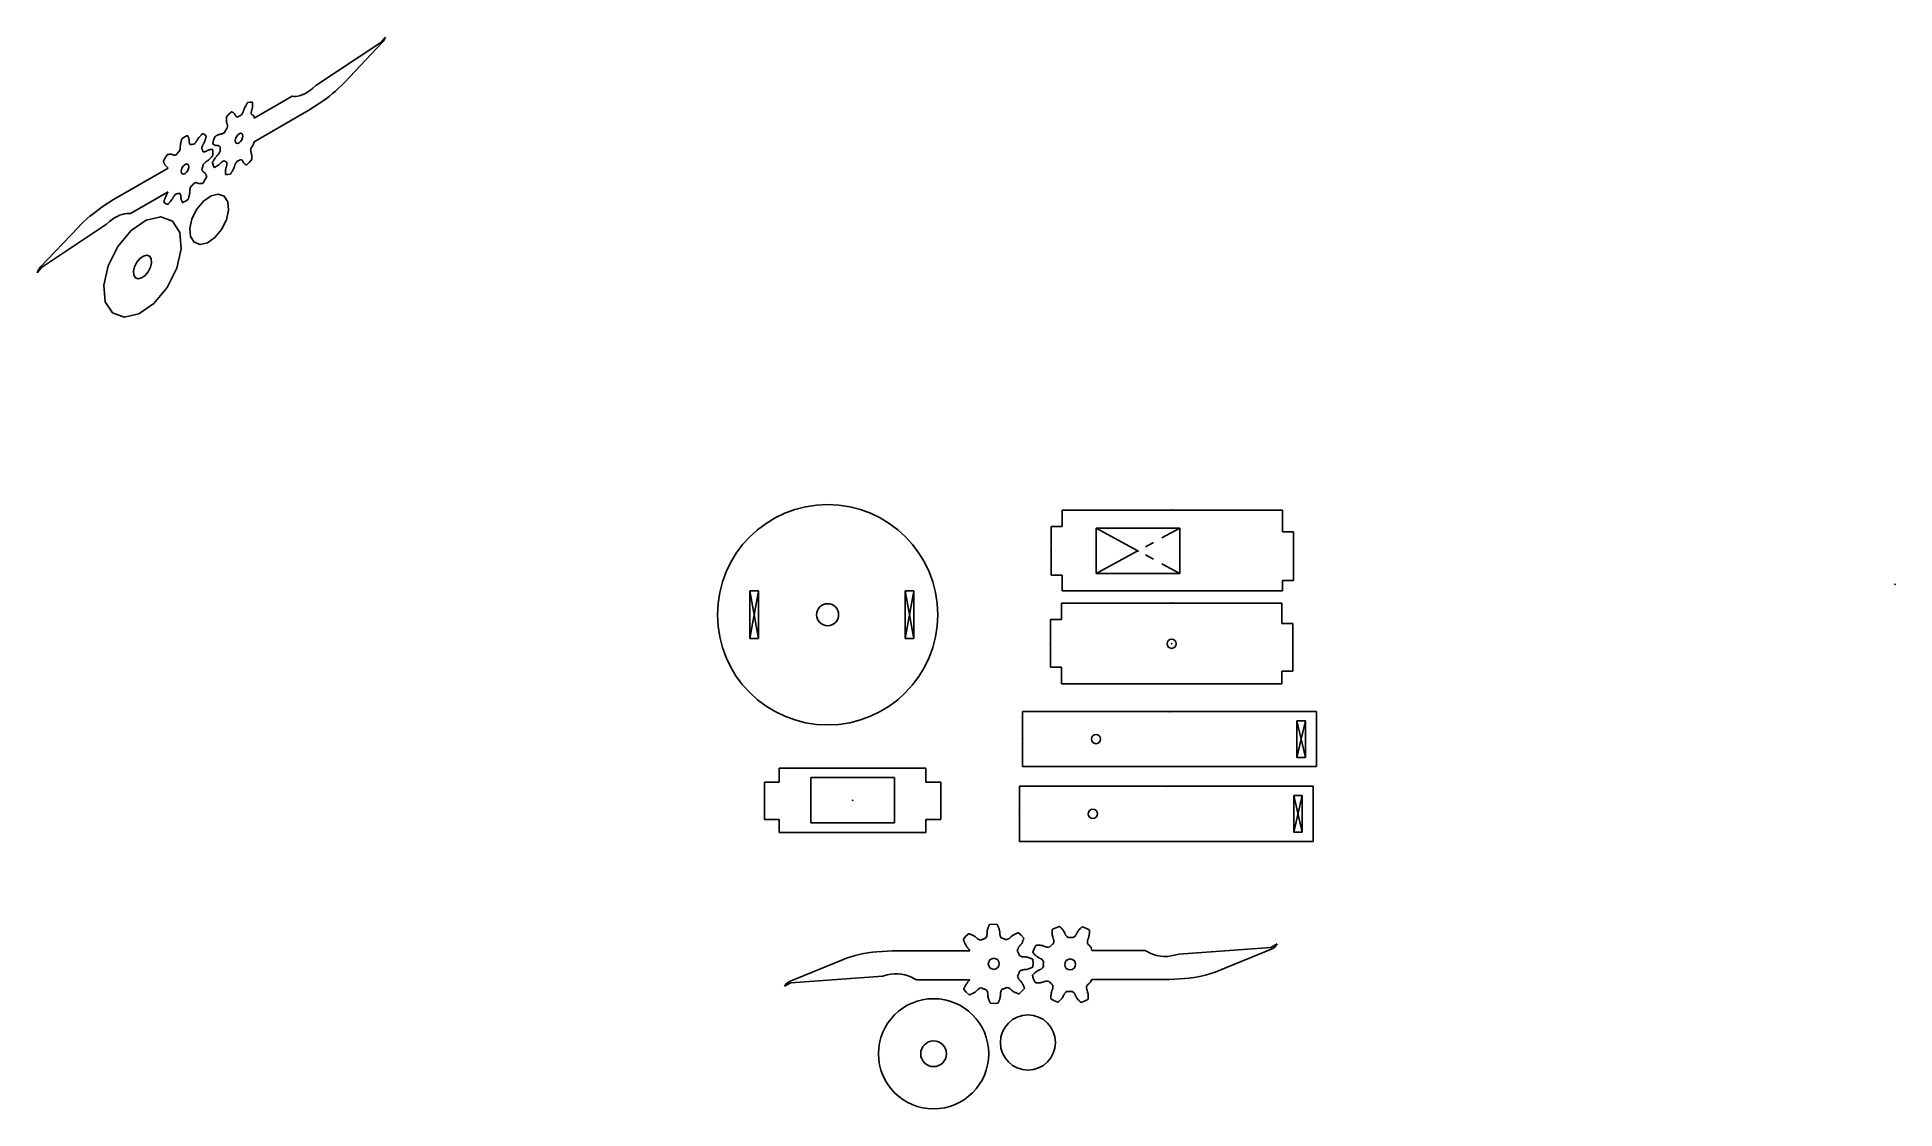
# Model space of a CAD drawing. Header units: centimetres. Extents: x 84 to 134.6, y 42.7 to 71.9.
import ezdxf

# ---------------------------------------------------------------- set-up
doc = ezdxf.new("R2010")
doc.units = ezdxf.units.CM
doc.header["$PDSIZE"] = -1
doc.linetypes.add('CENTERX2', pattern=[2.032, 1.27, -0.254, 0.254, -0.254])

msp = doc.modelspace()

# ---------------------------------------------------------------- linework, layer by layer
at = {"color": 7, "linetype": 'Continuous'}
for p, q in [((93.498, 71.884), (93.376, 71.738)), ((93.498, 71.884), (93.465, 71.814)), ((91.606, 70.565), (93.376, 71.738)), ((93.405, 71.725), (92.383, 70.651)), ((91.524, 70.493), (91.606, 70.565)), ((89.239, 69.787), (89.307, 69.854)), ((89.818, 70.112), (89.75, 70.103)), ((89.818, 70.112), (89.883, 70.113)), ((89.93, 69.682), (90.957, 70.275)), ((89.93, 69.033), (91.419, 69.892)), ((90.957, 70.275), (90.995, 70.271)), ((91.419, 69.892), (91.724, 70.093)), ((89.131, 69.307), (89.123, 69.291)), ((89.139, 69.322), (89.131, 69.307)), ((89.148, 69.338), (89.139, 69.322)), ((89.157, 69.353), (89.148, 69.338)), ((89.166, 69.368), (89.157, 69.353)), ((89.175, 69.383), (89.166, 69.368)), ((89.239, 69.787), (89.173, 69.714)), ((89.184, 69.398), (89.175, 69.383)), ((89.194, 69.412), (89.184, 69.398)), ((89.488, 69.713), (89.475, 69.705)), ((89.5, 69.721), (89.488, 69.713)), ((89.512, 69.728), (89.5, 69.721)), ((89.525, 69.736), (89.512, 69.728)), ((89.537, 69.742), (89.525, 69.736)), ((89.55, 69.749), (89.537, 69.742)), ((89.562, 69.755), (89.55, 69.749)), ((89.574, 69.761), (89.562, 69.755)), ((89.861, 69.777), (89.851, 69.782)), ((89.87, 69.773), (89.861, 69.777)), ((89.879, 69.768), (89.87, 69.773)), ((89.887, 69.763), (89.879, 69.768)), ((89.896, 69.757), (89.887, 69.763)), ((89.904, 69.752), (89.896, 69.757)), ((89.912, 69.745), (89.904, 69.752)), ((89.92, 69.739), (89.912, 69.745)), ((89.92, 69.739), (89.93, 69.682)), ((87.962, 69.121), (88.035, 69.169)), ((88.107, 69.208), (88.035, 69.169)), ((88.201, 68.958), (88.189, 68.955)), ((88.213, 68.96), (88.201, 68.958)), ((88.224, 68.962), (88.213, 68.96)), ((88.236, 68.964), (88.224, 68.962)), ((88.247, 68.965), (88.236, 68.964)), ((88.259, 68.966), (88.247, 68.965)), ((88.27, 68.966), (88.259, 68.966)), ((88.281, 68.966), (88.27, 68.966)), ((88.503, 68.838), (88.497, 68.847)), ((88.509, 68.828), (88.503, 68.838)), ((88.514, 68.818), (88.509, 68.828)), ((88.519, 68.808), (88.514, 68.818)), ((88.519, 69.256), (88.573, 69.232)), ((88.524, 68.797), (88.519, 68.808)), ((88.528, 68.786), (88.524, 68.797)), ((88.622, 69.199), (88.573, 69.232)), ((88.821, 69.076), (88.796, 68.983)), ((88.797, 68.828), (88.801, 68.746)), ((88.821, 69.076), (88.854, 69.171)), ((88.999, 68.854), (88.998, 68.839)), ((88.998, 68.839), (88.998, 68.825)), ((88.998, 68.825), (88.998, 68.81)), ((88.998, 68.81), (88.999, 68.796)), ((89, 68.883), (88.999, 68.868)), ((88.999, 68.868), (88.999, 68.854)), ((88.999, 68.796), (89, 68.782)), ((89.001, 68.898), (89, 68.883)), ((89.418, 69.12), (89.41, 69.068)), ((89.41, 69.068), (89.417, 69.026)), ((89.417, 69.026), (89.44, 68.999)), ((89.441, 69.173), (89.418, 69.12)), ((89.44, 68.999), (89.474, 68.992)), ((89.475, 69.219), (89.441, 69.173)), ((89.474, 68.992), (89.514, 69.006)), ((89.515, 69.252), (89.475, 69.219)), ((89.514, 69.006), (89.555, 69.039)), ((89.555, 69.266), (89.515, 69.252)), ((89.59, 69.259), (89.555, 69.266)), ((89.555, 69.039), (89.589, 69.085)), ((89.589, 69.085), (89.612, 69.138)), ((89.612, 69.232), (89.59, 69.259)), ((89.62, 69.19), (89.612, 69.232)), ((89.612, 69.138), (89.62, 69.19)), ((89.836, 68.846), (89.846, 68.86)), ((89.846, 68.86), (89.855, 68.875)), ((89.855, 68.875), (89.864, 68.89)), ((89.864, 68.89), (89.873, 68.905)), ((89.873, 68.905), (89.882, 68.92)), ((89.882, 68.92), (89.89, 68.936)), ((89.89, 68.936), (89.899, 68.951)), ((89.899, 68.951), (89.907, 68.966)), ((89.907, 68.966), (89.93, 69.033)), ((87.585, 68.32), (86.096, 67.461)), ((87.458, 68.504), (87.506, 68.595)), ((87.559, 68.684), (87.506, 68.595)), ((87.807, 68.689), (87.796, 68.676)), ((87.818, 68.702), (87.807, 68.689)), ((87.829, 68.715), (87.818, 68.702)), ((87.84, 68.727), (87.829, 68.715)), ((87.852, 68.739), (87.84, 68.727)), ((87.863, 68.751), (87.852, 68.739)), ((87.875, 68.763), (87.863, 68.751)), ((87.887, 68.774), (87.875, 68.763)), ((87.97, 68.337), (87.947, 68.284)), ((88.004, 68.384), (87.97, 68.337)), ((88.044, 68.416), (88.004, 68.384)), ((88.085, 68.43), (88.044, 68.416)), ((88.119, 68.424), (88.085, 68.43)), ((88.118, 68.25), (88.141, 68.303)), ((88.141, 68.397), (88.119, 68.424)), ((88.149, 68.355), (88.141, 68.397)), ((88.141, 68.303), (88.149, 68.355)), ((88.503, 68.286), (88.509, 68.302)), ((88.509, 68.302), (88.514, 68.318)), ((88.514, 68.318), (88.519, 68.335)), ((88.519, 68.335), (88.524, 68.351)), ((88.524, 68.351), (88.528, 68.367)), ((88.532, 68.775), (88.528, 68.786)), ((88.528, 68.367), (88.532, 68.383)), ((88.536, 68.764), (88.532, 68.775)), ((88.532, 68.383), (88.536, 68.399)), ((88.536, 68.399), (88.54, 68.415)), ((88.81, 68.397), (88.787, 68.463)), ((88.798, 68.66), (88.801, 68.746)), ((88.81, 68.397), (88.84, 68.337)), ((89.11, 68.519), (89.118, 68.513)), ((89.118, 68.513), (89.126, 68.506)), ((89.126, 68.506), (89.134, 68.501)), ((89.134, 68.501), (89.142, 68.495)), ((89.142, 68.495), (89.151, 68.49)), ((89.151, 68.49), (89.16, 68.485)), ((89.16, 68.485), (89.169, 68.481)), ((89.169, 68.481), (89.178, 68.477)), ((89.456, 68.498), (89.468, 68.503)), ((89.468, 68.503), (89.48, 68.509)), ((89.48, 68.509), (89.493, 68.516)), ((89.493, 68.516), (89.505, 68.522)), ((89.505, 68.522), (89.517, 68.53)), ((89.517, 68.53), (89.53, 68.537)), ((89.53, 68.537), (89.542, 68.545)), ((89.542, 68.545), (89.554, 68.553)), ((89.791, 68.471), (89.722, 68.404)), ((89.791, 68.471), (89.857, 68.544)), ((87.947, 68.284), (87.939, 68.233)), ((87.939, 68.233), (87.947, 68.19)), ((87.947, 68.19), (87.969, 68.164)), ((87.969, 68.164), (88.003, 68.157)), ((88.003, 68.157), (88.044, 68.171)), ((88.044, 68.171), (88.084, 68.204)), ((88.084, 68.204), (88.118, 68.25)), ((88.201, 67.813), (88.213, 67.824)), ((88.213, 67.824), (88.225, 67.836)), ((88.225, 67.836), (88.236, 67.848)), ((88.236, 67.848), (88.248, 67.86)), ((88.248, 67.86), (88.259, 67.873)), ((88.259, 67.873), (88.27, 67.885)), ((88.27, 67.885), (88.281, 67.898)), ((88.281, 67.898), (88.292, 67.912)), ((88.533, 67.907), (88.586, 67.995)), ((88.634, 68.086), (88.586, 67.995)), ((89.212, 68.146), (89.147, 68.145)), ((89.212, 68.146), (89.28, 68.155)), ((86.096, 67.461), (85.791, 67.26)), ((87.585, 67.671), (86.557, 67.078)), ((87.466, 67.388), (87.515, 67.355)), ((87.569, 67.331), (87.515, 67.355)), ((87.807, 67.621), (87.818, 67.621)), ((87.818, 67.621), (87.829, 67.622)), ((87.829, 67.622), (87.841, 67.623)), ((87.841, 67.623), (87.852, 67.624)), ((87.852, 67.624), (87.864, 67.625)), ((87.864, 67.625), (87.875, 67.627)), ((87.875, 67.627), (87.887, 67.63)), ((87.887, 67.63), (87.899, 67.632)), ((87.981, 67.38), (88.053, 67.419)), ((88.125, 67.466), (88.053, 67.419)), ((85.908, 66.788), (84.138, 65.615)), ((85.991, 66.86), (85.908, 66.788)), ((86.557, 67.078), (86.52, 67.082)), ((84.109, 65.628), (85.131, 66.702)), ((84.017, 65.469), (84.138, 65.615)), ((84.017, 65.469), (84.049, 65.539)), ((111.927, 59.007), (117.927, 59.007)), ((111.927, 58.557), (111.927, 59.007)), ((117.927, 59.007), (117.927, 58.41)), ((111.927, 58.557), (111.627, 58.557)), ((111.627, 58.557), (111.627, 57.237)), ((112.851, 58.512), (115.131, 58.512)), ((112.851, 58.512), (112.851, 57.282)), ((115.131, 58.512), (115.131, 57.282)), ((117.927, 58.41), (118.227, 58.41)), ((118.227, 58.41), (118.227, 57.09)), ((111.627, 57.237), (111.927, 57.237)), ((111.927, 56.807), (111.927, 57.237)), ((112.851, 57.282), (115.131, 57.282)), ((103.426, 56.807), (103.656, 56.807)), ((103.426, 56.807), (103.426, 55.507)), ((103.656, 56.807), (103.656, 55.507)), ((107.656, 56.807), (107.886, 56.807)), ((107.656, 56.807), (107.656, 55.507)), ((107.886, 56.807), (107.886, 55.507)), ((117.927, 56.807), (111.927, 56.807)), ((118.227, 57.09), (117.927, 57.09)), ((117.927, 57.09), (117.927, 56.807)), ((111.908, 56.476), (117.908, 56.476)), ((111.908, 56.026), (111.908, 56.476)), ((117.908, 56.476), (117.908, 55.918)), ((111.908, 56.026), (111.608, 56.026)), ((111.608, 56.026), (111.608, 54.726)), ((117.908, 55.918), (118.208, 55.918)), ((118.208, 55.918), (118.208, 54.618)), ((103.426, 55.507), (103.656, 55.507)), ((107.656, 55.507), (107.886, 55.507)), ((111.608, 54.726), (111.908, 54.726)), ((111.908, 54.276), (111.908, 54.726)), ((117.908, 54.276), (111.908, 54.276)), ((118.208, 54.618), (117.908, 54.618)), ((117.908, 54.618), (117.908, 54.276)), ((110.849, 53.521), (118.849, 53.521)), ((110.849, 52.021), (110.849, 53.521)), ((118.319, 53.271), (118.549, 53.271)), ((118.319, 53.271), (118.319, 52.271)), ((118.549, 53.271), (118.549, 52.271)), ((118.849, 53.521), (118.849, 52.021)), ((118.319, 52.271), (118.549, 52.271)), ((104.219, 51.602), (103.819, 51.602)), ((103.819, 51.602), (103.819, 50.582)), ((104.219, 51.982), (108.219, 51.982)), ((104.219, 51.982), (104.219, 51.602)), ((105.079, 51.722), (107.359, 51.722)), ((105.079, 51.722), (105.079, 50.492)), ((107.359, 51.722), (107.359, 50.492)), ((108.219, 51.982), (108.219, 51.602)), ((108.219, 51.602), (108.619, 51.602)), ((108.619, 51.602), (108.619, 50.582)), ((118.849, 52.021), (110.849, 52.021)), ((110.762, 51.487), (118.762, 51.487)), ((110.762, 49.987), (110.762, 51.487)), ((118.232, 51.237), (118.462, 51.237)), ((118.232, 51.237), (118.232, 50.237)), ((118.462, 51.237), (118.462, 50.237)), ((118.762, 51.487), (118.762, 49.987)), ((103.819, 50.582), (104.219, 50.582)), ((104.219, 50.582), (104.219, 50.232)), ((104.219, 50.232), (108.219, 50.232)), ((105.079, 50.492), (107.359, 50.492)), ((108.619, 50.582), (108.219, 50.582)), ((108.219, 50.582), (108.219, 50.232)), ((118.232, 50.237), (118.462, 50.237)), ((118.762, 49.987), (110.762, 49.987)), ((109.95, 47.723), (110.052, 47.73)), ((110.155, 47.727), (110.052, 47.73)), ((111.755, 47.636), (111.661, 47.594)), ((111.755, 47.636), (111.852, 47.67)), ((112.574, 47.625), (112.478, 47.661)), ((112.574, 47.625), (112.666, 47.58)), ((109.236, 47.324), (109.304, 47.402)), ((109.38, 47.473), (109.304, 47.402)), ((109.73, 47.304), (109.714, 47.296)), ((109.745, 47.312), (109.73, 47.304)), ((109.761, 47.32), (109.745, 47.312)), ((109.777, 47.327), (109.761, 47.32)), ((109.793, 47.334), (109.777, 47.327)), ((109.81, 47.34), (109.793, 47.334)), ((109.826, 47.346), (109.81, 47.34)), ((109.843, 47.352), (109.826, 47.346)), ((110.287, 47.355), (110.27, 47.36)), ((110.304, 47.349), (110.287, 47.355)), ((110.32, 47.343), (110.304, 47.349)), ((110.336, 47.337), (110.32, 47.343)), ((110.353, 47.33), (110.336, 47.337)), ((110.369, 47.323), (110.353, 47.33)), ((110.385, 47.316), (110.369, 47.323)), ((110.4, 47.308), (110.385, 47.316)), ((110.736, 47.496), (110.813, 47.428)), ((110.883, 47.353), (110.813, 47.428)), ((111.164, 47.061), (111.128, 46.965)), ((111.164, 47.061), (111.21, 47.154)), ((111.602, 47.125), (111.59, 47.111)), ((111.614, 47.138), (111.602, 47.125)), ((111.626, 47.15), (111.614, 47.138)), ((111.638, 47.163), (111.626, 47.15)), ((111.651, 47.175), (111.638, 47.163)), ((111.664, 47.187), (111.651, 47.175)), ((111.678, 47.198), (111.664, 47.187)), ((111.691, 47.209), (111.678, 47.198)), ((112.107, 47.37), (112.089, 47.369)), ((112.124, 47.371), (112.107, 47.37)), ((112.142, 47.371), (112.124, 47.371)), ((112.159, 47.371), (112.142, 47.371)), ((112.177, 47.371), (112.159, 47.371)), ((112.194, 47.37), (112.177, 47.371)), ((112.212, 47.369), (112.194, 47.37)), ((112.229, 47.367), (112.212, 47.369)), ((112.634, 47.185), (112.621, 47.197)), ((112.647, 47.173), (112.634, 47.185)), ((112.66, 47.161), (112.647, 47.173)), ((112.672, 47.149), (112.66, 47.161)), ((112.684, 47.136), (112.672, 47.149)), ((112.696, 47.123), (112.684, 47.136)), ((112.707, 47.109), (112.696, 47.123)), ((112.718, 47.096), (112.707, 47.109)), ((112.718, 47.096), (112.732, 47.019)), ((115.103, 46.915), (117.606, 47.101)), ((117.647, 47.064), (116.202, 46.472)), ((117.778, 47.193), (117.606, 47.101)), ((117.778, 47.193), (117.732, 47.131)), ((104.501, 46.169), (105.946, 46.762)), ((107.31, 47.009), (106.878, 46.979)), ((109.416, 47.009), (107.31, 47.009)), ((109.928, 46.709), (109.916, 46.652)), ((109.916, 46.652), (109.927, 46.595)), ((109.927, 46.595), (109.959, 46.546)), ((109.96, 46.758), (109.928, 46.709)), ((109.959, 46.546), (110.008, 46.514)), ((110.009, 46.791), (109.96, 46.758)), ((110.066, 46.802), (110.009, 46.791)), ((110.122, 46.791), (110.066, 46.802)), ((110.171, 46.758), (110.122, 46.791)), ((110.122, 46.514), (110.17, 46.547)), ((110.17, 46.547), (110.202, 46.595)), ((110.203, 46.71), (110.171, 46.758)), ((110.202, 46.595), (110.214, 46.653)), ((110.214, 46.653), (110.203, 46.71)), ((110.714, 46.994), (110.706, 47.009)), ((110.722, 46.978), (110.714, 46.994)), ((110.73, 46.962), (110.722, 46.978)), ((110.737, 46.946), (110.73, 46.962)), ((110.744, 46.93), (110.737, 46.946)), ((110.75, 46.913), (110.744, 46.93)), ((110.756, 46.897), (110.75, 46.913)), ((110.761, 46.88), (110.756, 46.897)), ((111.13, 46.774), (111.136, 46.671)), ((111.132, 46.568), (111.136, 46.671)), ((111.415, 46.663), (111.414, 46.645)), ((111.414, 46.645), (111.414, 46.628)), ((111.414, 46.628), (111.415, 46.61)), ((111.416, 46.681), (111.415, 46.663)), ((111.415, 46.61), (111.415, 46.593)), ((111.415, 46.593), (111.416, 46.575)), ((111.417, 46.698), (111.416, 46.681)), ((111.419, 46.716), (111.417, 46.698)), ((112.008, 46.692), (111.996, 46.635)), ((111.996, 46.635), (112.008, 46.578)), ((112.04, 46.741), (112.008, 46.692)), ((112.008, 46.578), (112.04, 46.529)), ((112.089, 46.774), (112.04, 46.741)), ((112.146, 46.785), (112.089, 46.774)), ((112.203, 46.774), (112.146, 46.785)), ((112.251, 46.742), (112.203, 46.774)), ((112.25, 46.53), (112.283, 46.578)), ((112.283, 46.693), (112.251, 46.742)), ((112.294, 46.636), (112.283, 46.693)), ((112.283, 46.578), (112.294, 46.636)), ((112.732, 47.019), (114.185, 47.019)), ((114.185, 47.019), (114.238, 46.988)), ((114.986, 46.885), (115.103, 46.915)), ((104.37, 46.04), (104.541, 46.133)), ((104.37, 46.04), (104.416, 46.103)), ((107.045, 46.318), (104.541, 46.133)), ((107.161, 46.348), (107.045, 46.318)), ((107.963, 46.215), (107.91, 46.245)), ((109.416, 46.215), (107.963, 46.215)), ((110.008, 46.514), (110.065, 46.502)), ((110.065, 46.502), (110.122, 46.514)), ((110.715, 46.318), (110.722, 46.334)), ((110.722, 46.334), (110.73, 46.35)), ((110.73, 46.35), (110.737, 46.366)), ((110.737, 46.366), (110.744, 46.383)), ((110.744, 46.383), (110.75, 46.399)), ((110.75, 46.399), (110.756, 46.416)), ((110.756, 46.416), (110.761, 46.433)), ((110.761, 46.433), (110.767, 46.45)), ((111.149, 46.237), (111.116, 46.334)), ((111.149, 46.237), (111.191, 46.143)), ((111.572, 46.175), (111.584, 46.161)), ((111.584, 46.161), (111.595, 46.148)), ((111.595, 46.148), (111.607, 46.135)), ((111.607, 46.135), (111.619, 46.122)), ((111.619, 46.122), (111.631, 46.11)), ((111.631, 46.11), (111.643, 46.098)), ((111.643, 46.098), (111.656, 46.086)), ((111.656, 46.086), (111.669, 46.074)), ((112.04, 46.529), (112.088, 46.497)), ((112.088, 46.497), (112.145, 46.486)), ((112.145, 46.486), (112.202, 46.497)), ((112.202, 46.497), (112.25, 46.53)), ((112.599, 46.061), (112.613, 46.072)), ((112.613, 46.072), (112.626, 46.084)), ((112.626, 46.084), (112.639, 46.096)), ((112.639, 46.096), (112.652, 46.108)), ((112.652, 46.108), (112.664, 46.12)), ((112.664, 46.12), (112.676, 46.133)), ((112.676, 46.133), (112.688, 46.146)), ((112.688, 46.146), (112.7, 46.159)), ((112.7, 46.159), (112.732, 46.224)), ((112.732, 46.224), (114.838, 46.224)), ((114.838, 46.224), (115.269, 46.254)), ((109.247, 45.952), (109.317, 45.877)), ((109.394, 45.809), (109.317, 45.877)), ((109.73, 45.997), (109.746, 45.989)), ((109.746, 45.989), (109.761, 45.981)), ((109.761, 45.981), (109.777, 45.974)), ((109.777, 45.974), (109.794, 45.968)), ((109.794, 45.968), (109.81, 45.961)), ((109.81, 45.961), (109.826, 45.955)), ((109.826, 45.955), (109.843, 45.95)), ((109.843, 45.95), (109.86, 45.945)), ((109.975, 45.578), (110.078, 45.575)), ((110.18, 45.581), (110.078, 45.575)), ((110.287, 45.953), (110.304, 45.958)), ((110.304, 45.958), (110.32, 45.964)), ((110.32, 45.964), (110.337, 45.971)), ((110.337, 45.971), (110.353, 45.978)), ((110.353, 45.978), (110.369, 45.985)), ((110.369, 45.985), (110.385, 45.992)), ((110.385, 45.992), (110.401, 46)), ((110.401, 46), (110.416, 46.009)), ((110.756, 45.833), (110.831, 45.904)), ((110.899, 45.981), (110.831, 45.904)), ((111.717, 45.646), (111.625, 45.691)), ((111.717, 45.646), (111.813, 45.609)), ((112.061, 45.904), (112.079, 45.902)), ((112.079, 45.902), (112.096, 45.901)), ((112.096, 45.901), (112.114, 45.9)), ((112.114, 45.9), (112.131, 45.9)), ((112.131, 45.9), (112.149, 45.9)), ((112.149, 45.9), (112.166, 45.9)), ((112.166, 45.9), (112.184, 45.901)), ((112.184, 45.901), (112.201, 45.902)), ((112.536, 45.634), (112.439, 45.601)), ((112.536, 45.634), (112.629, 45.677))]:
    msp.add_line(p, q, dxfattribs=at)
at = {"color": 7, "linetype": 'CENTERX2'}
for p, q in [((112.851, 58.512), (115.131, 57.282)), ((112.851, 57.282), (115.131, 58.512)), ((103.426, 56.807), (103.656, 55.507)), ((103.426, 55.507), (103.656, 56.807)), ((107.656, 56.807), (107.886, 55.507)), ((107.656, 55.507), (107.886, 56.807)), ((118.319, 53.271), (118.549, 52.271)), ((118.319, 52.271), (118.549, 53.271)), ((118.232, 51.237), (118.462, 50.237)), ((118.232, 50.237), (118.462, 51.237))]:
    msp.add_line(p, q, dxfattribs=at)
at = {"color": 7, "linetype": 'Continuous', "flags": 128}
for points in [[(93.465, 71.814), (93.459, 71.802), (93.453, 71.79), (93.446, 71.778), (93.438, 71.767), (93.431, 71.756), (93.422, 71.745), (93.414, 71.735), (93.405, 71.725)], [(90.995, 70.271), (91.055, 70.27), (91.119, 70.278), (91.185, 70.294), (91.252, 70.318), (91.32, 70.35), (91.389, 70.391), (91.457, 70.438), (91.524, 70.493)], [(92.383, 70.651), (92.304, 70.57), (92.224, 70.492), (92.142, 70.417), (92.06, 70.345), (91.977, 70.277), (91.893, 70.212), (91.809, 70.15), (91.724, 70.093)], [(89.209, 67.396), (89.111, 67.55), (88.95, 67.609), (88.752, 67.563), (88.546, 67.42), (88.364, 67.202), (88.233, 66.941), (88.174, 66.678), (88.194, 66.452), (88.292, 66.298), (88.452, 66.24), (88.651, 66.285), (88.856, 66.428), (89.039, 66.646), (89.17, 66.907), (89.229, 67.17), (89.209, 67.396)], [(85.131, 66.702), (85.21, 66.783), (85.291, 66.861), (85.372, 66.936), (85.455, 67.008), (85.538, 67.076), (85.622, 67.141), (85.706, 67.202), (85.791, 67.26)], [(87.899, 66.569), (87.703, 66.876), (87.383, 66.994), (86.987, 66.903), (86.575, 66.617), (86.21, 66.181), (85.948, 65.659), (85.829, 65.133), (85.871, 64.681), (86.066, 64.373), (86.387, 64.256), (86.783, 64.347), (87.195, 64.633), (87.56, 65.069), (87.821, 65.591), (87.941, 66.117), (87.899, 66.569)], [(86.52, 67.082), (86.459, 67.083), (86.395, 67.075), (86.33, 67.059), (86.262, 67.035), (86.194, 67.003), (86.126, 66.962), (86.058, 66.915), (85.991, 66.86)], [(87.122, 65.845), (87.076, 65.917), (87.001, 65.944), (86.909, 65.923), (86.812, 65.856), (86.727, 65.755), (86.666, 65.633), (86.639, 65.51), (86.648, 65.405), (86.694, 65.333), (86.769, 65.306), (86.861, 65.327), (86.957, 65.393), (87.042, 65.495), (87.103, 65.617), (87.131, 65.74), (87.122, 65.845)], [(84.049, 65.539), (84.055, 65.551), (84.062, 65.563), (84.069, 65.575), (84.076, 65.586), (84.084, 65.597), (84.092, 65.608), (84.101, 65.618), (84.109, 65.628)]]:
    msp.add_lwpolyline(points, dxfattribs=at)
at = {"color": 7, "linetype": 'Continuous'}
for centre, radius in [((105.541, 56.157), 3), ((105.541, 56.157), 0.3), ((114.908, 55.367), 0.125), ((112.849, 52.771), 0.125), ((112.762, 50.737), 0.125), ((108.426, 44.203), 1.5), ((110.995, 44.51), 0.75), ((108.426, 44.203), 0.35)]:
    msp.add_circle(centre, radius, dxfattribs=at)
for centre, radius, start, end in [((117.571, 47.249), 0.2, 292.308, 323.7256), ((107.085, 43.987), 3, 93.9428, 112.308), ((114.738, 47.854), 1, 239.9811, 284.3689), ((104.577, 45.984), 0.2, 112.308, 143.7256), ((107.409, 45.38), 1, 59.9811, 104.3689), ((115.063, 49.247), 3, 273.9428, 292.308)]:
    msp.add_arc(centre, radius, start, end, dxfattribs=at)
for points, knots in [([(89.475, 69.705), (89.454, 69.711), (89.439, 69.719), (89.429, 69.73), (89.422, 69.741), (89.416, 69.753), (89.411, 69.765), (89.398, 69.788), (89.383, 69.808), (89.367, 69.821), (89.352, 69.832), (89.338, 69.839), (89.33, 69.844), (89.327, 69.846), (89.326, 69.847), (89.325, 69.848), (89.323, 69.849), (89.32, 69.85), (89.315, 69.852), (89.307, 69.854), (89.31, 69.853), (89.307, 69.854)], [0, 0, 0, 0, 0.0951349, 0.1718168, 0.2358536, 0.2919958, 0.3435179, 0.3924488, 0.5014827, 0.6067394, 0.6964965, 0.7798916, 0.8478627, 0.8911591, 0.9054239, 0.9123873, 0.9175365, 0.9270665, 0.9409066, 0.9642244, 1, 1, 1, 1]), ([(89.574, 69.761), (89.596, 69.79), (89.612, 69.816), (89.622, 69.838), (89.63, 69.858), (89.636, 69.877), (89.642, 69.894), (89.656, 69.933), (89.672, 69.97), (89.688, 70.002), (89.704, 70.03), (89.718, 70.053), (89.727, 70.067), (89.73, 70.072), (89.731, 70.074), (89.732, 70.076), (89.734, 70.079), (89.737, 70.084), (89.742, 70.091), (89.75, 70.103), (89.747, 70.099), (89.75, 70.103)], [0, 0, 0, 0, 0.095148, 0.171861, 0.235911, 0.292028, 0.343499, 0.392381, 0.501347, 0.606599, 0.696385, 0.779815, 0.847815, 0.89113, 0.905401, 0.912367, 0.917517, 0.927051, 0.940894, 0.964217, 1, 1, 1, 1]), ([(89.851, 69.782), (89.847, 69.809), (89.847, 69.834), (89.85, 69.856), (89.855, 69.875), (89.86, 69.894), (89.865, 69.911), (89.875, 69.95), (89.881, 69.986), (89.884, 70.016), (89.885, 70.044), (89.885, 70.065), (89.885, 70.079), (89.885, 70.084), (89.885, 70.086), (89.885, 70.088), (89.885, 70.091), (89.885, 70.095), (89.884, 70.102), (89.883, 70.113), (89.883, 70.109), (89.883, 70.113)], [0, 0, 0, 0, 0.095189, 0.171922, 0.235969, 0.292067, 0.34351, 0.392366, 0.501286, 0.60652, 0.696311, 0.779755, 0.847771, 0.891096, 0.905369, 0.912334, 0.917484, 0.927021, 0.94087, 0.964202, 1, 1, 1, 1]), ([(89.194, 69.412), (89.199, 69.445), (89.2, 69.47), (89.198, 69.489), (89.194, 69.504), (89.189, 69.517), (89.184, 69.529), (89.175, 69.557), (89.17, 69.587), (89.168, 69.615), (89.168, 69.641), (89.169, 69.663), (89.17, 69.678), (89.17, 69.682), (89.169, 69.684), (89.169, 69.686), (89.169, 69.689), (89.17, 69.694), (89.171, 69.702), (89.173, 69.714), (89.172, 69.71), (89.173, 69.714)], [0, 0, 0, 0, 0.095454, 0.172279, 0.236293, 0.292284, 0.343594, 0.392323, 0.501009, 0.606124, 0.695916, 0.779424, 0.847521, 0.8909, 0.905183, 0.912147, 0.917293, 0.926845, 0.940726, 0.964115, 1, 1, 1, 1]), ([(87.887, 68.774), (87.901, 68.808), (87.909, 68.836), (87.913, 68.858), (87.915, 68.877), (87.915, 68.893), (87.915, 68.909), (87.917, 68.945), (87.922, 68.981), (87.929, 69.013), (87.937, 69.042), (87.944, 69.067), (87.949, 69.082), (87.951, 69.087), (87.951, 69.09), (87.951, 69.092), (87.952, 69.095), (87.954, 69.1), (87.958, 69.108), (87.962, 69.121), (87.961, 69.117), (87.962, 69.121)], [0, 0, 0, 0, 0.095335, 0.172165, 0.23623, 0.292267, 0.343599, 0.392326, 0.500988, 0.60604, 0.695796, 0.779325, 0.847487, 0.890957, 0.905286, 0.912277, 0.917432, 0.926964, 0.940815, 0.964164, 1, 1, 1, 1]), ([(88.189, 68.955), (88.175, 68.972), (88.166, 68.99), (88.161, 69.007), (88.16, 69.023), (88.159, 69.04), (88.159, 69.055), (88.156, 69.088), (88.15, 69.118), (88.143, 69.14), (88.134, 69.16), (88.126, 69.176), (88.121, 69.185), (88.12, 69.189), (88.119, 69.19), (88.119, 69.192), (88.118, 69.194), (88.116, 69.197), (88.112, 69.201), (88.107, 69.208), (88.109, 69.206), (88.107, 69.208)], [0, 0, 0, 0, 0.095126, 0.17187, 0.235964, 0.292115, 0.343598, 0.392473, 0.50139, 0.606557, 0.696292, 0.779727, 0.847774, 0.891152, 0.905454, 0.912437, 0.917593, 0.927113, 0.94094, 0.964242, 1, 1, 1, 1]), ([(88.281, 68.966), (88.307, 68.988), (88.326, 69.008), (88.341, 69.028), (88.353, 69.046), (88.363, 69.064), (88.373, 69.08), (88.395, 69.116), (88.419, 69.149), (88.441, 69.176), (88.462, 69.199), (88.479, 69.217), (88.49, 69.229), (88.494, 69.233), (88.496, 69.235), (88.497, 69.237), (88.499, 69.239), (88.503, 69.242), (88.509, 69.248), (88.519, 69.256), (88.515, 69.254), (88.519, 69.256)], [0, 0, 0, 0, 0.095126, 0.171858, 0.235936, 0.292075, 0.34355, 0.392417, 0.501315, 0.606461, 0.69619, 0.779641, 0.847718, 0.891132, 0.905448, 0.912439, 0.917596, 0.927112, 0.940937, 0.964238, 1, 1, 1, 1]), ([(88.497, 68.847), (88.503, 68.88), (88.51, 68.907), (88.519, 68.93), (88.529, 68.95), (88.538, 68.967), (88.547, 68.984), (88.567, 69.022), (88.583, 69.059), (88.594, 69.091), (88.603, 69.121), (88.609, 69.146), (88.613, 69.161), (88.615, 69.166), (88.616, 69.169), (88.617, 69.17), (88.617, 69.174), (88.618, 69.179), (88.62, 69.187), (88.622, 69.199), (88.621, 69.195), (88.622, 69.199)], [0, 0, 0, 0, 0.095365, 0.172213, 0.236288, 0.292328, 0.343656, 0.392382, 0.501042, 0.606101, 0.69586, 0.779378, 0.847517, 0.890957, 0.905272, 0.912256, 0.91741, 0.926947, 0.940804, 0.964159, 1, 1, 1, 1]), ([(88.536, 68.764), (88.559, 68.761), (88.578, 68.762), (88.595, 68.767), (88.611, 68.775), (88.625, 68.783), (88.638, 68.791), (88.668, 68.806), (88.696, 68.816), (88.72, 68.822), (88.742, 68.825), (88.759, 68.827), (88.77, 68.828), (88.774, 68.828), (88.775, 68.829), (88.777, 68.829), (88.779, 68.829), (88.783, 68.829), (88.788, 68.829), (88.797, 68.828), (88.794, 68.828), (88.797, 68.828)], [0, 0, 0, 0, 0.095352, 0.172142, 0.236182, 0.292246, 0.343643, 0.392434, 0.501177, 0.606219, 0.695925, 0.779406, 0.847532, 0.890979, 0.9053, 0.912287, 0.917441, 0.926968, 0.940818, 0.964166, 1, 1, 1, 1]), ([(89.001, 68.898), (88.987, 68.915), (88.973, 68.925), (88.959, 68.929), (88.945, 68.93), (88.933, 68.93), (88.92, 68.929), (88.894, 68.93), (88.87, 68.935), (88.851, 68.943), (88.835, 68.953), (88.822, 68.961), (88.814, 68.967), (88.812, 68.968), (88.81, 68.969), (88.809, 68.969), (88.807, 68.971), (88.805, 68.973), (88.801, 68.977), (88.796, 68.983), (88.797, 68.981), (88.796, 68.983)], [0, 0, 0, 0, 0.095486, 0.172289, 0.236282, 0.292284, 0.343631, 0.392394, 0.50112, 0.60622, 0.695979, 0.779457, 0.847534, 0.8909, 0.905177, 0.912138, 0.917283, 0.926834, 0.940716, 0.964108, 1, 1, 1, 1]), ([(89.123, 69.291), (89.097, 69.271), (89.076, 69.259), (89.058, 69.252), (89.043, 69.249), (89.03, 69.247), (89.018, 69.246), (88.99, 69.241), (88.961, 69.232), (88.937, 69.221), (88.914, 69.208), (88.895, 69.197), (88.883, 69.19), (88.879, 69.188), (88.878, 69.187), (88.876, 69.187), (88.873, 69.185), (88.87, 69.183), (88.863, 69.178), (88.854, 69.171), (88.857, 69.173), (88.854, 69.171)], [0, 0, 0, 0, 0.095443, 0.172227, 0.236224, 0.292246, 0.343621, 0.392412, 0.501185, 0.606303, 0.696057, 0.77952, 0.84758, 0.890935, 0.90521, 0.912171, 0.917316, 0.926864, 0.94074, 0.964123, 1, 1, 1, 1]), ([(89.836, 68.846), (89.831, 68.813), (89.83, 68.788), (89.832, 68.769), (89.836, 68.754), (89.841, 68.741), (89.846, 68.729), (89.854, 68.701), (89.86, 68.671), (89.861, 68.643), (89.861, 68.617), (89.861, 68.595), (89.86, 68.58), (89.86, 68.576), (89.86, 68.574), (89.861, 68.572), (89.86, 68.569), (89.86, 68.564), (89.859, 68.556), (89.857, 68.544), (89.858, 68.548), (89.857, 68.544)], [0, 0, 0, 0, 0.095453, 0.172279, 0.236293, 0.292285, 0.343596, 0.392324, 0.501011, 0.606126, 0.695918, 0.779426, 0.847522, 0.8909, 0.905183, 0.912147, 0.917293, 0.926845, 0.940726, 0.964115, 1, 1, 1, 1]), ([(87.585, 68.32), (87.558, 68.341), (87.535, 68.361), (87.518, 68.381), (87.504, 68.4), (87.493, 68.417), (87.483, 68.436), (87.477, 68.451), (87.473, 68.46), (87.47, 68.466), (87.468, 68.469), (87.466, 68.472), (87.465, 68.475), (87.464, 68.481), (87.461, 68.49), (87.458, 68.504), (87.459, 68.5), (87.458, 68.504)], [0, 0, 0, 0, 0.159717, 0.29993, 0.421941, 0.526878, 0.615685, 0.705112, 0.771481, 0.815712, 0.842076, 0.860508, 0.873638, 0.887031, 0.909518, 0.945661, 1, 1, 1, 1]), ([(87.8, 68.679), (87.774, 68.67), (87.754, 68.667), (87.739, 68.669), (87.727, 68.673), (87.717, 68.678), (87.707, 68.683), (87.684, 68.692), (87.66, 68.696), (87.638, 68.696), (87.617, 68.695), (87.599, 68.692), (87.588, 68.69), (87.584, 68.69), (87.582, 68.69), (87.581, 68.69), (87.579, 68.69), (87.575, 68.689), (87.569, 68.687), (87.559, 68.684), (87.562, 68.685), (87.559, 68.684)], [0, 0, 0, 0, 0.0953183, 0.1721037, 0.2361605, 0.2922516, 0.343678, 0.3924993, 0.5012979, 0.6063771, 0.6960881, 0.7795414, 0.8476236, 0.8910258, 0.9053292, 0.9123095, 0.9174623, 0.9269915, 0.9408399, 0.9641806, 1, 1, 1, 1]), ([(88.54, 68.414), (88.562, 68.444), (88.581, 68.465), (88.598, 68.481), (88.614, 68.492), (88.628, 68.501), (88.641, 68.509), (88.671, 68.529), (88.699, 68.553), (88.723, 68.575), (88.744, 68.598), (88.761, 68.617), (88.772, 68.629), (88.776, 68.633), (88.777, 68.634), (88.779, 68.635), (88.781, 68.638), (88.784, 68.642), (88.79, 68.649), (88.798, 68.66), (88.796, 68.657), (88.798, 68.66)], [0, 0, 0, 0, 0.095558, 0.172449, 0.236487, 0.292466, 0.343735, 0.392406, 0.500944, 0.605914, 0.695648, 0.779185, 0.847363, 0.890829, 0.905147, 0.912128, 0.917279, 0.926824, 0.940703, 0.964097, 1, 1, 1, 1]), ([(89, 68.782), (88.984, 68.749), (88.969, 68.722), (88.955, 68.702), (88.941, 68.686), (88.928, 68.672), (88.916, 68.659), (88.889, 68.628), (88.864, 68.596), (88.845, 68.566), (88.828, 68.538), (88.815, 68.515), (88.807, 68.501), (88.804, 68.496), (88.802, 68.494), (88.801, 68.492), (88.799, 68.489), (88.797, 68.484), (88.793, 68.476), (88.787, 68.463), (88.789, 68.467), (88.787, 68.463)], [0, 0, 0, 0, 0.095493, 0.172327, 0.236334, 0.292313, 0.34361, 0.392327, 0.500988, 0.606085, 0.695874, 0.779386, 0.84749, 0.890873, 0.905157, 0.91212, 0.917266, 0.92682, 0.940705, 0.964102, 1, 1, 1, 1]), ([(89.11, 68.519), (89.084, 68.51), (89.063, 68.499), (89.046, 68.486), (89.031, 68.473), (89.017, 68.46), (89.005, 68.447), (88.976, 68.42), (88.948, 68.397), (88.923, 68.381), (88.9, 68.367), (88.881, 68.357), (88.87, 68.351), (88.866, 68.349), (88.864, 68.347), (88.862, 68.346), (88.86, 68.345), (88.856, 68.343), (88.85, 68.341), (88.84, 68.337), (88.843, 68.338), (88.84, 68.337)], [0, 0, 0, 0, 0.095175, 0.171866, 0.2358953, 0.292025, 0.3435346, 0.3924538, 0.5014629, 0.6067022, 0.6964551, 0.7798542, 0.8478326, 0.8911332, 0.9053981, 0.9123608, 0.9175094, 0.9270414, 0.9408859, 0.9642118, 1, 1, 1, 1]), ([(89.178, 68.477), (89.183, 68.449), (89.183, 68.424), (89.18, 68.402), (89.175, 68.383), (89.17, 68.364), (89.165, 68.347), (89.155, 68.308), (89.148, 68.272), (89.146, 68.242), (89.145, 68.215), (89.145, 68.193), (89.145, 68.179), (89.145, 68.174), (89.145, 68.172), (89.144, 68.17), (89.144, 68.167), (89.145, 68.163), (89.146, 68.156), (89.147, 68.145), (89.146, 68.149), (89.147, 68.145)], [0, 0, 0, 0, 0.09519, 0.171922, 0.235968, 0.292066, 0.343509, 0.392364, 0.501284, 0.606518, 0.696309, 0.779754, 0.84777, 0.891096, 0.905369, 0.912334, 0.917484, 0.927021, 0.94087, 0.964202, 1, 1, 1, 1]), ([(89.456, 68.498), (89.434, 68.468), (89.418, 68.442), (89.407, 68.42), (89.4, 68.4), (89.394, 68.381), (89.388, 68.364), (89.374, 68.325), (89.358, 68.288), (89.342, 68.257), (89.325, 68.228), (89.312, 68.205), (89.303, 68.191), (89.3, 68.186), (89.299, 68.184), (89.298, 68.182), (89.296, 68.179), (89.293, 68.174), (89.288, 68.167), (89.28, 68.155), (89.282, 68.159), (89.28, 68.155)], [0, 0, 0, 0, 0.095147, 0.171861, 0.23591, 0.292028, 0.3435, 0.392383, 0.50135, 0.606604, 0.69639, 0.779819, 0.847818, 0.891131, 0.905401, 0.912366, 0.917516, 0.92705, 0.940894, 0.964217, 1, 1, 1, 1]), ([(89.554, 68.553), (89.576, 68.548), (89.591, 68.539), (89.601, 68.528), (89.608, 68.517), (89.614, 68.505), (89.619, 68.493), (89.632, 68.47), (89.647, 68.45), (89.663, 68.437), (89.678, 68.426), (89.691, 68.419), (89.7, 68.414), (89.703, 68.412), (89.704, 68.411), (89.705, 68.41), (89.706, 68.409), (89.709, 68.408), (89.715, 68.406), (89.722, 68.404), (89.72, 68.405), (89.722, 68.404)], [0, 0, 0, 0, 0.095138, 0.17182, 0.235856, 0.291998, 0.34352, 0.392451, 0.501485, 0.606741, 0.696498, 0.779892, 0.847863, 0.89116, 0.905424, 0.912388, 0.917537, 0.927067, 0.940907, 0.964224, 1, 1, 1, 1]), ([(88.201, 67.813), (88.187, 67.779), (88.179, 67.752), (88.175, 67.729), (88.173, 67.71), (88.173, 67.694), (88.173, 67.678), (88.171, 67.642), (88.166, 67.606), (88.159, 67.575), (88.151, 67.545), (88.143, 67.521), (88.139, 67.505), (88.137, 67.5), (88.137, 67.498), (88.137, 67.496), (88.135, 67.492), (88.134, 67.487), (88.13, 67.479), (88.125, 67.466), (88.127, 67.47), (88.125, 67.466)], [0, 0, 0, 0, 0.095336, 0.172166, 0.236231, 0.292268, 0.3436, 0.392328, 0.500991, 0.606043, 0.695798, 0.779327, 0.847489, 0.890957, 0.905286, 0.912277, 0.917432, 0.926963, 0.940815, 0.964164, 1, 1, 1, 1]), ([(88.292, 67.911), (88.318, 67.92), (88.338, 67.923), (88.353, 67.922), (88.365, 67.918), (88.375, 67.913), (88.385, 67.908), (88.408, 67.899), (88.432, 67.894), (88.454, 67.894), (88.475, 67.896), (88.493, 67.898), (88.504, 67.9), (88.508, 67.9), (88.509, 67.9), (88.511, 67.9), (88.513, 67.901), (88.517, 67.902), (88.523, 67.904), (88.533, 67.907), (88.529, 67.906), (88.533, 67.907)], [0, 0, 0, 0, 0.095318, 0.172104, 0.236161, 0.292252, 0.343677, 0.392497, 0.501292, 0.606369, 0.696079, 0.779534, 0.847619, 0.891025, 0.90533, 0.912311, 0.917464, 0.926992, 0.94084, 0.964181, 1, 1, 1, 1]), ([(88.503, 68.286), (88.509, 68.26), (88.517, 68.242), (88.526, 68.23), (88.536, 68.221), (88.546, 68.215), (88.555, 68.21), (88.575, 68.195), (88.592, 68.177), (88.603, 68.159), (88.613, 68.14), (88.62, 68.124), (88.624, 68.114), (88.626, 68.11), (88.627, 68.109), (88.628, 68.108), (88.629, 68.106), (88.63, 68.102), (88.631, 68.096), (88.634, 68.086), (88.633, 68.089), (88.634, 68.086)], [0, 0, 0, 0, 0.095562, 0.172451, 0.236478, 0.292441, 0.343692, 0.392344, 0.500849, 0.605797, 0.69553, 0.779089, 0.847301, 0.890804, 0.905137, 0.912125, 0.917277, 0.92682, 0.940697, 0.964092, 1, 1, 1, 1]), ([(87.581, 67.669), (87.551, 67.615), (87.528, 67.569), (87.511, 67.529), (87.498, 67.497), (87.49, 67.471), (87.484, 67.453), (87.48, 67.44), (87.477, 67.432), (87.475, 67.427), (87.474, 67.423), (87.472, 67.418), (87.47, 67.407), (87.466, 67.388), (87.467, 67.394), (87.466, 67.388)], [0, 0, 0, 0, 0.196686, 0.363373, 0.502475, 0.615973, 0.705375, 0.771703, 0.815904, 0.842258, 0.860695, 0.873828, 0.893461, 0.931929, 1, 1, 1, 1]), ([(87.807, 67.621), (87.781, 67.6), (87.762, 67.579), (87.747, 67.56), (87.735, 67.541), (87.725, 67.524), (87.715, 67.507), (87.693, 67.471), (87.669, 67.438), (87.647, 67.412), (87.626, 67.388), (87.609, 67.37), (87.598, 67.359), (87.594, 67.355), (87.592, 67.352), (87.591, 67.351), (87.589, 67.348), (87.585, 67.345), (87.579, 67.339), (87.569, 67.331), (87.573, 67.334), (87.569, 67.331)], [0, 0, 0, 0, 0.095126, 0.171857, 0.235935, 0.292074, 0.343551, 0.392419, 0.501321, 0.606469, 0.696199, 0.779648, 0.847722, 0.891133, 0.905448, 0.912437, 0.917595, 0.927111, 0.940936, 0.964238, 1, 1, 1, 1]), ([(87.899, 67.632), (87.913, 67.615), (87.922, 67.598), (87.926, 67.581), (87.928, 67.564), (87.929, 67.548), (87.929, 67.533), (87.932, 67.499), (87.938, 67.47), (87.945, 67.447), (87.954, 67.427), (87.962, 67.412), (87.967, 67.402), (87.968, 67.399), (87.969, 67.397), (87.969, 67.396), (87.97, 67.394), (87.972, 67.391), (87.975, 67.386), (87.981, 67.38), (87.979, 67.382), (87.981, 67.38)], [0, 0, 0, 0, 0.095126, 0.17187, 0.235964, 0.292114, 0.343597, 0.392471, 0.501388, 0.606554, 0.696289, 0.779725, 0.847772, 0.891152, 0.905454, 0.912437, 0.917593, 0.927113, 0.94094, 0.964242, 1, 1, 1, 1]), ([(109.843, 47.352), (109.862, 47.384), (109.874, 47.412), (109.88, 47.436), (109.882, 47.458), (109.882, 47.478), (109.883, 47.497), (109.885, 47.54), (109.892, 47.58), (109.902, 47.614), (109.914, 47.645), (109.924, 47.669), (109.931, 47.685), (109.933, 47.69), (109.934, 47.693), (109.934, 47.695), (109.936, 47.698), (109.938, 47.703), (109.943, 47.711), (109.95, 47.723), (109.947, 47.719), (109.95, 47.723)], [0, 0, 0, 0, 0.095335, 0.172165, 0.23623, 0.292267, 0.343599, 0.392326, 0.500988, 0.60604, 0.695796, 0.779325, 0.847487, 0.890957, 0.905286, 0.912277, 0.917432, 0.926964, 0.940815, 0.964164, 1, 1, 1, 1]), ([(110.27, 47.36), (110.25, 47.391), (110.238, 47.418), (110.231, 47.442), (110.229, 47.464), (110.228, 47.484), (110.227, 47.503), (110.224, 47.546), (110.215, 47.586), (110.205, 47.62), (110.192, 47.65), (110.181, 47.674), (110.174, 47.689), (110.172, 47.695), (110.172, 47.697), (110.171, 47.699), (110.169, 47.703), (110.167, 47.707), (110.162, 47.715), (110.155, 47.727), (110.157, 47.723), (110.155, 47.727)], [0, 0, 0, 0, 0.095126, 0.17187, 0.235964, 0.292115, 0.343598, 0.392473, 0.50139, 0.606557, 0.696292, 0.779727, 0.847774, 0.891152, 0.905454, 0.912437, 0.917593, 0.927113, 0.94094, 0.964242, 1, 1, 1, 1]), ([(111.691, 47.209), (111.698, 47.246), (111.7, 47.276), (111.697, 47.301), (111.691, 47.322), (111.684, 47.341), (111.677, 47.359), (111.665, 47.4), (111.658, 47.44), (111.655, 47.475), (111.655, 47.508), (111.656, 47.534), (111.657, 47.551), (111.657, 47.557), (111.657, 47.56), (111.656, 47.562), (111.657, 47.565), (111.657, 47.571), (111.659, 47.58), (111.661, 47.594), (111.66, 47.589), (111.661, 47.594)], [0, 0, 0, 0, 0.095454, 0.172279, 0.236293, 0.292284, 0.343594, 0.392323, 0.501009, 0.606124, 0.695916, 0.779424, 0.847521, 0.8909, 0.905183, 0.912147, 0.917293, 0.926845, 0.940726, 0.964115, 1, 1, 1, 1]), ([(112.089, 47.369), (112.059, 47.391), (112.038, 47.412), (112.023, 47.432), (112.013, 47.451), (112.006, 47.47), (111.998, 47.487), (111.98, 47.526), (111.958, 47.56), (111.936, 47.588), (111.914, 47.612), (111.896, 47.63), (111.884, 47.642), (111.88, 47.646), (111.878, 47.648), (111.877, 47.65), (111.874, 47.652), (111.87, 47.656), (111.863, 47.661), (111.852, 47.67), (111.856, 47.667), (111.852, 47.67)], [0, 0, 0, 0, 0.0951349, 0.1718168, 0.2358536, 0.2919958, 0.3435179, 0.3924488, 0.5014827, 0.6067394, 0.6964965, 0.7798916, 0.8478627, 0.8911591, 0.9054239, 0.9123873, 0.9175365, 0.9270665, 0.9409066, 0.9642244, 1, 1, 1, 1]), ([(112.229, 47.367), (112.26, 47.388), (112.282, 47.408), (112.297, 47.428), (112.308, 47.447), (112.317, 47.465), (112.324, 47.483), (112.344, 47.521), (112.367, 47.555), (112.39, 47.581), (112.413, 47.605), (112.433, 47.623), (112.445, 47.634), (112.449, 47.638), (112.451, 47.64), (112.452, 47.642), (112.455, 47.644), (112.459, 47.648), (112.467, 47.653), (112.478, 47.661), (112.474, 47.659), (112.478, 47.661)], [0, 0, 0, 0, 0.095148, 0.171861, 0.235911, 0.292028, 0.343499, 0.392381, 0.501347, 0.606599, 0.696385, 0.779815, 0.847815, 0.89113, 0.905401, 0.912367, 0.917517, 0.927051, 0.940894, 0.964217, 1, 1, 1, 1]), ([(112.621, 47.197), (112.615, 47.233), (112.615, 47.264), (112.619, 47.288), (112.626, 47.309), (112.633, 47.328), (112.64, 47.346), (112.654, 47.386), (112.663, 47.426), (112.667, 47.461), (112.668, 47.494), (112.668, 47.52), (112.668, 47.537), (112.668, 47.543), (112.669, 47.546), (112.669, 47.548), (112.669, 47.551), (112.668, 47.557), (112.667, 47.566), (112.666, 47.58), (112.666, 47.575), (112.666, 47.58)], [0, 0, 0, 0, 0.095189, 0.171922, 0.235969, 0.292067, 0.34351, 0.392366, 0.501286, 0.60652, 0.696311, 0.779755, 0.847771, 0.891096, 0.905369, 0.912334, 0.917484, 0.927021, 0.94087, 0.964202, 1, 1, 1, 1]), ([(109.416, 47.009), (109.377, 47.054), (109.346, 47.094), (109.321, 47.131), (109.301, 47.164), (109.286, 47.193), (109.272, 47.223), (109.263, 47.245), (109.257, 47.26), (109.253, 47.269), (109.25, 47.275), (109.248, 47.279), (109.246, 47.284), (109.244, 47.292), (109.241, 47.305), (109.236, 47.324), (109.238, 47.318), (109.236, 47.324)], [0, 0, 0, 0, 0.159717, 0.29993, 0.421941, 0.526878, 0.615685, 0.705112, 0.771481, 0.815712, 0.842076, 0.860508, 0.873638, 0.887031, 0.909518, 0.945661, 1, 1, 1, 1]), ([(109.72, 47.297), (109.683, 47.304), (109.655, 47.315), (109.634, 47.327), (109.617, 47.341), (109.602, 47.354), (109.588, 47.367), (109.556, 47.394), (109.522, 47.417), (109.491, 47.433), (109.461, 47.445), (109.436, 47.455), (109.42, 47.46), (109.415, 47.463), (109.412, 47.464), (109.411, 47.465), (109.407, 47.466), (109.402, 47.467), (109.393, 47.47), (109.38, 47.473), (109.384, 47.472), (109.38, 47.473)], [0, 0, 0, 0, 0.095318, 0.172104, 0.23616, 0.292252, 0.343678, 0.392499, 0.501298, 0.606377, 0.696088, 0.779541, 0.847624, 0.891026, 0.905329, 0.912309, 0.917462, 0.926991, 0.94084, 0.964181, 1, 1, 1, 1]), ([(110.4, 47.308), (110.436, 47.317), (110.464, 47.328), (110.485, 47.341), (110.502, 47.355), (110.517, 47.369), (110.53, 47.383), (110.562, 47.411), (110.595, 47.435), (110.626, 47.452), (110.656, 47.466), (110.68, 47.476), (110.696, 47.482), (110.701, 47.484), (110.704, 47.486), (110.705, 47.487), (110.709, 47.488), (110.714, 47.49), (110.723, 47.492), (110.736, 47.496), (110.732, 47.495), (110.736, 47.496)], [0, 0, 0, 0, 0.095126, 0.171858, 0.235936, 0.292075, 0.34355, 0.392417, 0.501315, 0.606461, 0.69619, 0.779641, 0.847718, 0.891132, 0.905448, 0.912439, 0.917596, 0.927112, 0.940937, 0.964238, 1, 1, 1, 1]), ([(110.706, 47.009), (110.714, 47.046), (110.724, 47.074), (110.737, 47.096), (110.75, 47.113), (110.764, 47.128), (110.777, 47.142), (110.804, 47.175), (110.827, 47.209), (110.843, 47.241), (110.855, 47.271), (110.865, 47.296), (110.87, 47.312), (110.873, 47.317), (110.874, 47.319), (110.875, 47.321), (110.876, 47.325), (110.877, 47.33), (110.88, 47.339), (110.883, 47.353), (110.882, 47.348), (110.883, 47.353)], [0, 0, 0, 0, 0.095365, 0.172213, 0.236288, 0.292328, 0.343656, 0.392382, 0.501042, 0.606101, 0.69586, 0.779378, 0.847517, 0.890957, 0.905272, 0.912256, 0.91741, 0.926947, 0.940804, 0.964159, 1, 1, 1, 1]), ([(111.59, 47.111), (111.554, 47.105), (111.524, 47.105), (111.499, 47.109), (111.478, 47.115), (111.46, 47.123), (111.442, 47.13), (111.402, 47.144), (111.363, 47.153), (111.328, 47.156), (111.295, 47.157), (111.269, 47.157), (111.252, 47.157), (111.247, 47.157), (111.244, 47.158), (111.242, 47.158), (111.238, 47.158), (111.233, 47.157), (111.224, 47.156), (111.21, 47.154), (111.215, 47.155), (111.21, 47.154)], [0, 0, 0, 0, 0.095443, 0.172227, 0.236224, 0.292246, 0.343621, 0.392412, 0.501185, 0.606303, 0.696057, 0.77952, 0.84758, 0.890935, 0.90521, 0.912171, 0.917316, 0.926864, 0.94074, 0.964123, 1, 1, 1, 1]), ([(110.761, 46.88), (110.793, 46.86), (110.82, 46.849), (110.845, 46.843), (110.866, 46.841), (110.886, 46.841), (110.905, 46.841), (110.948, 46.838), (110.988, 46.831), (111.021, 46.821), (111.052, 46.81), (111.076, 46.8), (111.092, 46.793), (111.097, 46.791), (111.1, 46.79), (111.101, 46.79), (111.105, 46.788), (111.11, 46.786), (111.117, 46.781), (111.13, 46.774), (111.125, 46.777), (111.13, 46.774)], [0, 0, 0, 0, 0.0953522, 0.172142, 0.236182, 0.2922462, 0.3436428, 0.3924342, 0.5011771, 0.6062187, 0.6959254, 0.7794056, 0.847532, 0.8909793, 0.9052997, 0.9122875, 0.9174413, 0.9269684, 0.9408183, 0.9641659, 1, 1, 1, 1]), ([(110.766, 46.45), (110.798, 46.47), (110.825, 46.483), (110.849, 46.489), (110.871, 46.492), (110.891, 46.493), (110.91, 46.494), (110.952, 46.498), (110.992, 46.506), (111.025, 46.517), (111.055, 46.53), (111.079, 46.541), (111.095, 46.548), (111.1, 46.55), (111.102, 46.551), (111.104, 46.551), (111.108, 46.553), (111.112, 46.556), (111.12, 46.561), (111.132, 46.568), (111.128, 46.566), (111.132, 46.568)], [0, 0, 0, 0, 0.0955575, 0.1724489, 0.2364871, 0.2924658, 0.3437354, 0.3924061, 0.5009442, 0.6059137, 0.695648, 0.7791853, 0.8473631, 0.8908291, 0.905147, 0.9121283, 0.9172791, 0.9268243, 0.940703, 0.9640973, 1, 1, 1, 1]), ([(111.416, 46.575), (111.395, 46.545), (111.374, 46.523), (111.353, 46.508), (111.334, 46.498), (111.316, 46.49), (111.298, 46.483), (111.26, 46.464), (111.225, 46.442), (111.198, 46.42), (111.174, 46.398), (111.156, 46.379), (111.144, 46.366), (111.14, 46.363), (111.138, 46.361), (111.136, 46.36), (111.133, 46.357), (111.13, 46.353), (111.124, 46.345), (111.116, 46.334), (111.119, 46.338), (111.116, 46.334)], [0, 0, 0, 0, 0.095493, 0.172327, 0.236334, 0.292313, 0.34361, 0.392327, 0.500988, 0.606085, 0.695874, 0.779386, 0.84749, 0.890873, 0.905157, 0.91212, 0.917266, 0.92682, 0.940705, 0.964102, 1, 1, 1, 1]), ([(111.419, 46.716), (111.399, 46.747), (111.378, 46.769), (111.359, 46.784), (111.34, 46.795), (111.322, 46.803), (111.304, 46.811), (111.267, 46.831), (111.233, 46.854), (111.207, 46.877), (111.184, 46.9), (111.166, 46.919), (111.155, 46.932), (111.151, 46.936), (111.149, 46.938), (111.147, 46.939), (111.145, 46.942), (111.141, 46.946), (111.136, 46.953), (111.128, 46.965), (111.131, 46.961), (111.128, 46.965)], [0, 0, 0, 0, 0.095486, 0.172289, 0.236282, 0.292284, 0.343631, 0.392394, 0.50112, 0.60622, 0.695979, 0.779457, 0.847534, 0.8909, 0.905177, 0.912138, 0.917283, 0.926834, 0.940716, 0.964108, 1, 1, 1, 1]), ([(109.41, 46.215), (109.368, 46.169), (109.336, 46.129), (109.311, 46.093), (109.294, 46.062), (109.281, 46.037), (109.272, 46.018), (109.267, 46.006), (109.263, 45.998), (109.26, 45.994), (109.258, 45.99), (109.256, 45.984), (109.253, 45.973), (109.247, 45.952), (109.249, 45.959), (109.247, 45.952)], [0, 0, 0, 0, 0.196686, 0.363373, 0.502475, 0.615973, 0.705375, 0.771703, 0.815904, 0.842258, 0.860695, 0.873828, 0.893461, 0.931929, 1, 1, 1, 1]), ([(110.715, 46.318), (110.723, 46.282), (110.734, 46.254), (110.747, 46.233), (110.761, 46.216), (110.775, 46.202), (110.788, 46.188), (110.816, 46.156), (110.84, 46.123), (110.856, 46.092), (110.87, 46.062), (110.88, 46.037), (110.886, 46.021), (110.888, 46.016), (110.889, 46.014), (110.891, 46.012), (110.892, 46.009), (110.893, 46.004), (110.896, 45.995), (110.899, 45.981), (110.898, 45.986), (110.899, 45.981)], [0, 0, 0, 0, 0.095562, 0.172451, 0.236478, 0.292441, 0.343692, 0.392344, 0.500849, 0.605797, 0.69553, 0.779089, 0.847301, 0.890804, 0.905137, 0.912125, 0.917277, 0.92682, 0.940697, 0.964092, 1, 1, 1, 1]), ([(111.572, 46.175), (111.536, 46.182), (111.506, 46.183), (111.482, 46.18), (111.461, 46.174), (111.442, 46.167), (111.424, 46.16), (111.383, 46.148), (111.343, 46.14), (111.308, 46.137), (111.276, 46.137), (111.249, 46.138), (111.233, 46.139), (111.227, 46.139), (111.224, 46.138), (111.222, 46.138), (111.219, 46.138), (111.213, 46.139), (111.204, 46.141), (111.191, 46.143), (111.195, 46.142), (111.191, 46.143)], [0, 0, 0, 0, 0.095175, 0.171866, 0.2358953, 0.292025, 0.3435346, 0.3924538, 0.5014629, 0.6067022, 0.6964551, 0.7798542, 0.8478326, 0.8911332, 0.9053981, 0.9123608, 0.9175094, 0.9270414, 0.9408859, 0.9642118, 1, 1, 1, 1]), ([(111.669, 46.074), (111.675, 46.037), (111.675, 46.007), (111.671, 45.982), (111.665, 45.962), (111.657, 45.943), (111.65, 45.925), (111.636, 45.885), (111.627, 45.845), (111.623, 45.81), (111.622, 45.777), (111.622, 45.75), (111.622, 45.733), (111.622, 45.728), (111.622, 45.725), (111.621, 45.723), (111.621, 45.719), (111.622, 45.714), (111.623, 45.705), (111.625, 45.691), (111.624, 45.696), (111.625, 45.691)], [0, 0, 0, 0, 0.09519, 0.171922, 0.235968, 0.292066, 0.343509, 0.392364, 0.501284, 0.606518, 0.696309, 0.779754, 0.84777, 0.891096, 0.905369, 0.912334, 0.917484, 0.927021, 0.94087, 0.964202, 1, 1, 1, 1]), ([(112.599, 46.061), (112.592, 46.025), (112.591, 45.995), (112.594, 45.97), (112.6, 45.949), (112.606, 45.93), (112.613, 45.912), (112.625, 45.871), (112.633, 45.831), (112.635, 45.796), (112.635, 45.763), (112.634, 45.736), (112.634, 45.719), (112.634, 45.714), (112.634, 45.711), (112.634, 45.709), (112.634, 45.705), (112.633, 45.7), (112.632, 45.691), (112.629, 45.677), (112.63, 45.682), (112.629, 45.677)], [0, 0, 0, 0, 0.095453, 0.172279, 0.236293, 0.292285, 0.343596, 0.392324, 0.501011, 0.606126, 0.695918, 0.779426, 0.847522, 0.8909, 0.905183, 0.912147, 0.917293, 0.926845, 0.940726, 0.964115, 1, 1, 1, 1]), ([(109.73, 45.997), (109.694, 45.988), (109.666, 45.977), (109.645, 45.963), (109.628, 45.949), (109.613, 45.935), (109.6, 45.922), (109.568, 45.893), (109.535, 45.87), (109.504, 45.853), (109.474, 45.839), (109.45, 45.829), (109.434, 45.823), (109.429, 45.82), (109.426, 45.819), (109.425, 45.818), (109.421, 45.816), (109.416, 45.815), (109.407, 45.812), (109.394, 45.809), (109.398, 45.81), (109.394, 45.809)], [0, 0, 0, 0, 0.095126, 0.171857, 0.235935, 0.292074, 0.343551, 0.392419, 0.501321, 0.606469, 0.696199, 0.779648, 0.847722, 0.891133, 0.905448, 0.912437, 0.917595, 0.927111, 0.940936, 0.964238, 1, 1, 1, 1]), ([(109.86, 45.945), (109.88, 45.914), (109.892, 45.886), (109.899, 45.862), (109.901, 45.84), (109.902, 45.82), (109.903, 45.801), (109.906, 45.759), (109.915, 45.718), (109.925, 45.685), (109.938, 45.655), (109.949, 45.631), (109.956, 45.615), (109.958, 45.61), (109.958, 45.607), (109.959, 45.605), (109.961, 45.602), (109.963, 45.597), (109.968, 45.59), (109.975, 45.578), (109.973, 45.582), (109.975, 45.578)], [0, 0, 0, 0, 0.095126, 0.17187, 0.235964, 0.292114, 0.343597, 0.392471, 0.501388, 0.606554, 0.696289, 0.779725, 0.847772, 0.891152, 0.905454, 0.912437, 0.917593, 0.927113, 0.94094, 0.964242, 1, 1, 1, 1]), ([(110.287, 45.953), (110.268, 45.921), (110.256, 45.893), (110.25, 45.869), (110.248, 45.847), (110.248, 45.827), (110.248, 45.807), (110.245, 45.765), (110.238, 45.724), (110.228, 45.69), (110.216, 45.66), (110.206, 45.635), (110.199, 45.619), (110.197, 45.614), (110.196, 45.612), (110.196, 45.61), (110.194, 45.606), (110.192, 45.601), (110.187, 45.593), (110.18, 45.581), (110.183, 45.585), (110.18, 45.581)], [0, 0, 0, 0, 0.095336, 0.172166, 0.236231, 0.292268, 0.3436, 0.392328, 0.500991, 0.606043, 0.695798, 0.779327, 0.847489, 0.890957, 0.905286, 0.912277, 0.917432, 0.926963, 0.940815, 0.964164, 1, 1, 1, 1]), ([(110.416, 46.009), (110.452, 46.001), (110.48, 45.991), (110.502, 45.978), (110.519, 45.965), (110.534, 45.951), (110.547, 45.938), (110.58, 45.911), (110.614, 45.889), (110.645, 45.873), (110.675, 45.86), (110.7, 45.851), (110.716, 45.845), (110.721, 45.843), (110.723, 45.842), (110.725, 45.841), (110.728, 45.839), (110.734, 45.838), (110.743, 45.836), (110.756, 45.833), (110.752, 45.834), (110.756, 45.833)], [0, 0, 0, 0, 0.0953181, 0.1721044, 0.2361614, 0.292252, 0.3436771, 0.3924968, 0.5012921, 0.6063687, 0.6960788, 0.7795336, 0.8476188, 0.8910248, 0.9053297, 0.9123108, 0.9174637, 0.9269923, 0.9408403, 0.9641807, 1, 1, 1, 1]), ([(112.061, 45.904), (112.03, 45.883), (112.008, 45.863), (111.993, 45.843), (111.982, 45.824), (111.974, 45.805), (111.966, 45.788), (111.946, 45.75), (111.923, 45.716), (111.9, 45.689), (111.877, 45.666), (111.858, 45.648), (111.845, 45.636), (111.841, 45.632), (111.84, 45.63), (111.838, 45.629), (111.836, 45.626), (111.831, 45.623), (111.824, 45.618), (111.813, 45.609), (111.816, 45.612), (111.813, 45.609)], [0, 0, 0, 0, 0.095147, 0.171861, 0.23591, 0.292028, 0.3435, 0.392383, 0.50135, 0.606604, 0.69639, 0.779819, 0.847818, 0.891131, 0.905401, 0.912366, 0.917516, 0.92705, 0.940894, 0.964217, 1, 1, 1, 1]), ([(112.201, 45.902), (112.231, 45.88), (112.252, 45.859), (112.267, 45.839), (112.277, 45.82), (112.285, 45.801), (112.292, 45.783), (112.31, 45.745), (112.332, 45.71), (112.354, 45.683), (112.376, 45.659), (112.395, 45.641), (112.407, 45.629), (112.411, 45.625), (112.412, 45.622), (112.413, 45.621), (112.416, 45.618), (112.42, 45.615), (112.428, 45.609), (112.439, 45.601), (112.435, 45.604), (112.439, 45.601)], [0, 0, 0, 0, 0.0951382, 0.1718198, 0.2358564, 0.2919984, 0.3435203, 0.392451, 0.5014846, 0.6067409, 0.6964976, 0.7798924, 0.8478633, 0.8911595, 0.9054242, 0.9123876, 0.9175369, 0.9270668, 0.9409068, 0.9642245, 1, 1, 1, 1])]:
    msp.add_open_spline(points, degree=3, knots=knots, dxfattribs=at)
for p in [(114.927, 59.007), (111.627, 57.897), (113.991, 57.897), (134.6, 56.986), (103.541, 56.157), (107.771, 56.157), (114.908, 56.476), (111.608, 55.376), (114.908, 55.367), (114.849, 53.521), (110.849, 52.771), (118.434, 52.771), (106.219, 51.107), (106.219, 51.107), (114.762, 51.487), (110.762, 50.737), (118.347, 50.737)]:
    msp.add_point(p, dxfattribs=at)

doc.saveas('drawing.dxf')
